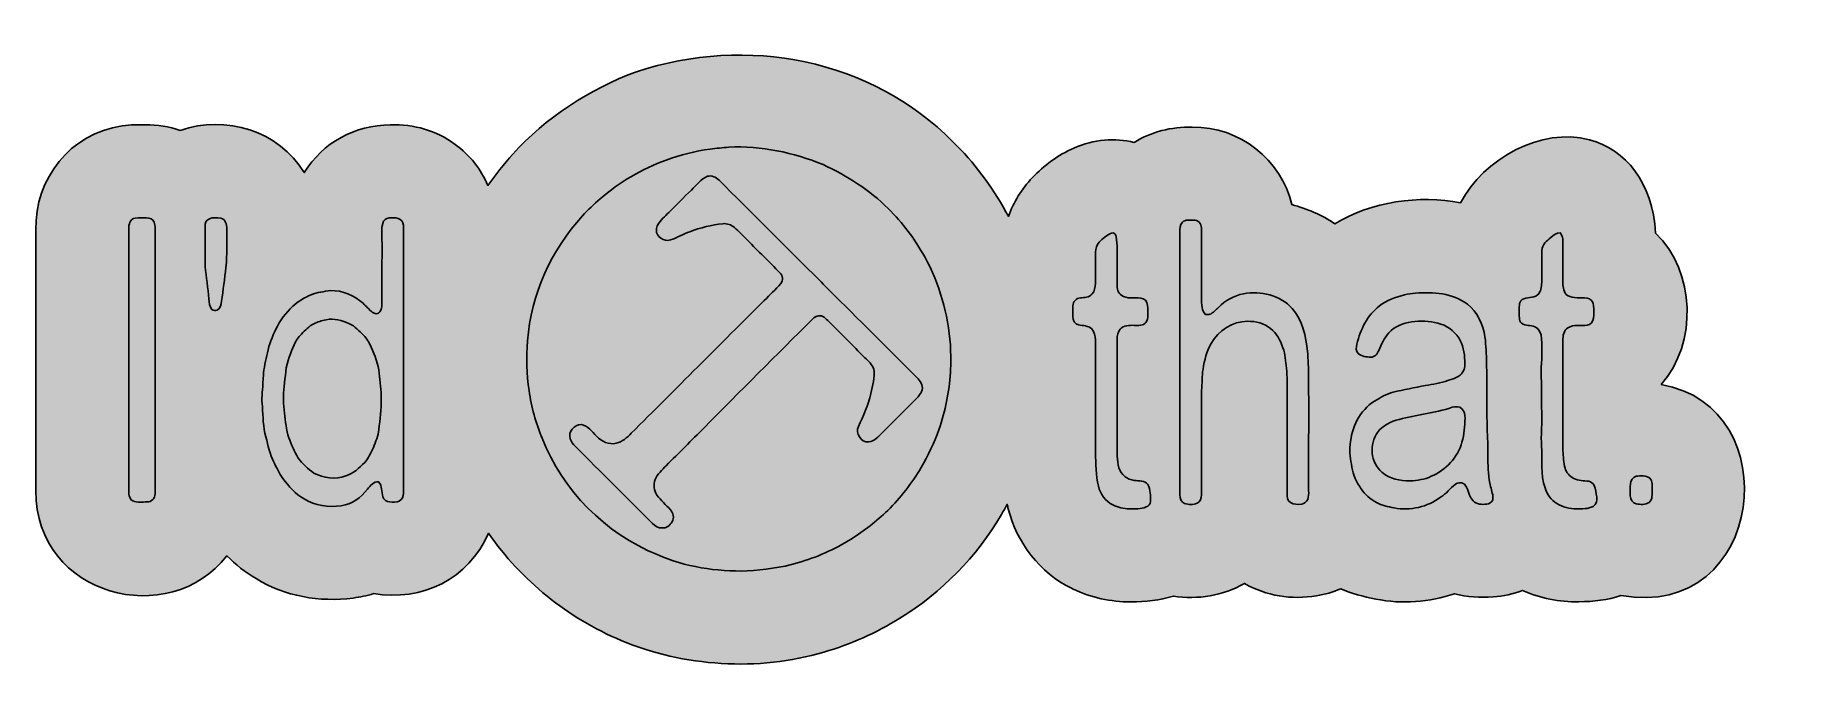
# Model space of a CAD drawing. Header units: centimetres. Extents: x -7.55 to -2.2, y -3.72 to -1.78.
import ezdxf

# ---------------------------------------------------------------- set-up
doc = ezdxf.new("R2010")
doc.units = ezdxf.units.CM
doc.header["$MEASUREMENT"] = 0
doc.layers.add('Layer 1', color=7, linetype='Continuous')

msp = doc.modelspace()

# ---------------------------------------------------------------- hatches: boundary and pattern name
at = {"layer": 'Layer 1', "true_color": 0x000000}
h = msp.add_hatch(color=18, dxfattribs=at)
edge = h.paths.add_edge_path()
edge.add_spline(control_points=[(-2.58975, -2.84579), (-2.20003, -2.91042), (-2.27227, -3.56729), (-2.71231, -3.48882), (-2.7532, -3.50291), (-2.79387, -3.50723), (-2.8409, -3.50786), (-2.89985, -3.50925), (-2.9588, -3.49717), (-3.01256, -3.47322), (-3.04068, -3.48413), (-3.07064, -3.49098), (-3.10161, -3.49322), (-3.1422, -3.49617), (-3.18196, -3.49296), (-3.21956, -3.48324), (-3.2962, -3.50943), (-3.3793, -3.51569), (-3.45974, -3.49959), (-3.49908, -3.49172), (-3.53262, -3.4833), (-3.56652, -3.46803), (-3.58992, -3.47828), (-3.61476, -3.48566), (-3.64054, -3.4898), (-3.71635, -3.50199), (-3.79341, -3.49026), (-3.86034, -3.45192), (-3.9254, -3.48978), (-4.00259, -3.50199), (-4.07698, -3.49041), (-4.11999, -3.50454), (-4.15932, -3.50753), (-4.20752, -3.5079), (-4.26789, -3.50869), (-4.3276, -3.49484), (-4.38217, -3.46926), (-4.38217, -3.46926), (-4.3876, -3.46664), (-4.3876, -3.46664), (-4.48446, -3.41868), (-4.55403, -3.32921), (-4.58029, -3.22481), (-4.58149, -3.22005), (-4.58258, -3.21536), (-4.58361, -3.2107), (-4.58919, -3.22101), (-4.59495, -3.23124), (-4.60086, -3.24138), (-4.67639, -3.37098), (-4.7831, -3.47933), (-4.91065, -3.55791), (-4.98297, -3.60247), (-5.06086, -3.638), (-5.14273, -3.66099), (-5.34146, -3.7216), (-5.57152, -3.70513), (-5.76078, -3.62566), (-5.92355, -3.55732), (-6.06495, -3.44276), (-6.1656, -3.29892), (-6.22505, -3.4392), (-6.36802, -3.50747), (-6.51578, -3.48302), (-6.53591, -3.48917), (-6.5567, -3.49366), (-6.57809, -3.49641), (-6.68051, -3.50952), (-6.78546, -3.49152), (-6.87377, -3.43715), (-6.90719, -3.41746), (-6.93639, -3.39408), (-6.96291, -3.36758), (-7.13682, -3.59396), (-7.54583, -3.49224), (-7.54559, -3.16906), (-7.54537, -2.90418), (-7.54565, -2.6393), (-7.54557, -2.37441), (-7.54768, -2.21858), (-7.44173, -2.08002), (-7.28212, -2.05745), (-7.25558, -2.0537), (-7.2317, -2.05363), (-7.21181, -2.05389), (-7.17497, -2.05337), (-7.13894, -2.05934), (-7.1052, -2.07103), (-6.96631, -2.02358), (-6.80529, -2.07103), (-6.72693, -2.19978), (-6.67076, -2.10772), (-6.57164, -2.05503), (-6.46457, -2.05385), (-6.39173, -2.05287), (-6.32593, -2.07007), (-6.26673, -2.11367), (-6.222, -2.14628), (-6.18811, -2.18981), (-6.16682, -2.23902), (-6.14366, -2.20565), (-6.11829, -2.17376), (-6.09084, -2.14366), (-5.99611, -2.03494), (-5.84905, -1.94144), (-5.71961, -1.89472), (-5.71961, -1.89472), (-5.71343, -1.89258), (-5.71343, -1.89258), (-5.37891, -1.78059), (-4.99861, -1.85309), (-4.74923, -2.10589), (-4.68481, -2.16824), (-4.63083, -2.24067), (-4.58727, -2.31895), (-4.58463, -2.32368), (-4.58204, -2.32844), (-4.57951, -2.33321), (-4.56426, -2.28966), (-4.53984, -2.2494), (-4.50727, -2.21557), (-4.47063, -2.17749), (-4.42908, -2.14641), (-4.38058, -2.1249), (-4.31899, -2.0976), (-4.25489, -2.09352), (-4.19604, -2.10757), (-4.14385, -2.07479), (-4.08372, -2.06019), (-4.01936, -2.06111), (-3.87378, -2.05856), (-3.7485, -2.16048), (-3.71603, -2.29714), (-3.66929, -2.30927), (-3.62462, -2.32883), (-3.58418, -2.35557), (-3.47317, -2.28754), (-3.32789, -2.26774), (-3.20098, -2.29142), (-3.13097, -2.15832), (-2.95571, -2.06006), (-2.80831, -2.09976), (-2.69865, -2.12929), (-2.61512, -2.22898), (-2.60642, -2.38403), (-2.48531, -2.50084), (-2.47767, -2.71982), (-2.58975, -2.84579)], knot_values=[0, 0, 0, 0, 0.0204082, 0.0204082, 0.0204082, 0.0408163, 0.0408163, 0.0408163, 0.0612245, 0.0612245, 0.0612245, 0.0816327, 0.0816327, 0.0816327, 0.1020408, 0.1020408, 0.1020408, 0.122449, 0.122449, 0.122449, 0.1428571, 0.1428571, 0.1428571, 0.1632653, 0.1632653, 0.1632653, 0.1836735, 0.1836735, 0.1836735, 0.2040816, 0.2040816, 0.2040816, 0.2244898, 0.2244898, 0.2244898, 0.244898, 0.244898, 0.244898, 0.2653061, 0.2653061, 0.2653061, 0.2857143, 0.2857143, 0.2857143, 0.3061224, 0.3061224, 0.3061224, 0.3265306, 0.3265306, 0.3265306, 0.3469388, 0.3469388, 0.3469388, 0.3673469, 0.3673469, 0.3673469, 0.3877551, 0.3877551, 0.3877551, 0.4081633, 0.4081633, 0.4081633, 0.4285714, 0.4285714, 0.4285714, 0.4489796, 0.4489796, 0.4489796, 0.4693878, 0.4693878, 0.4693878, 0.4897959, 0.4897959, 0.4897959, 0.5102041, 0.5102041, 0.5102041, 0.5306122, 0.5306122, 0.5306122, 0.5510204, 0.5510204, 0.5510204, 0.5714286, 0.5714286, 0.5714286, 0.5918367, 0.5918367, 0.5918367, 0.6122449, 0.6122449, 0.6122449, 0.6326531, 0.6326531, 0.6326531, 0.6530612, 0.6530612, 0.6530612, 0.6734694, 0.6734694, 0.6734694, 0.6938776, 0.6938776, 0.6938776, 0.7142857, 0.7142857, 0.7142857, 0.7346939, 0.7346939, 0.7346939, 0.755102, 0.755102, 0.755102, 0.7755102, 0.7755102, 0.7755102, 0.7959184, 0.7959184, 0.7959184, 0.8163265, 0.8163265, 0.8163265, 0.8367347, 0.8367347, 0.8367347, 0.8571429, 0.8571429, 0.8571429, 0.877551, 0.877551, 0.877551, 0.8979592, 0.8979592, 0.8979592, 0.9183673, 0.9183673, 0.9183673, 0.9387755, 0.9387755, 0.9387755, 0.9591837, 0.9591837, 0.9591837, 0.9795918, 0.9795918, 0.9795918, 1, 1, 1, 1], degree=3, periodic=1)
at = {"layer": 'Layer 1', "true_color": 0xffffff}
h = msp.add_hatch(color=7, dxfattribs=at)
edge = h.paths.add_edge_path()
edge.add_spline(control_points=[(-5.43221, -2.1221), (-5.33393, -2.11768), (-5.2356, -2.13812), (-5.14491, -2.17553), (-5.07236, -2.20943), (-5.003, -2.25235), (-4.94645, -2.30959), (-4.90203, -2.35258), (-4.86514, -2.40299), (-4.83499, -2.45685), (-4.78946, -2.53893), (-4.76427, -2.63142), (-4.75655, -2.72467), (-4.75568, -2.75268), (-4.7554, -2.78072), (-4.75622, -2.80875), (-4.76048, -2.8681), (-4.7725, -2.92689), (-4.79157, -2.98327), (-4.80574, -3.02339), (-4.82461, -3.06174), (-4.84581, -3.09858), (-4.87402, -3.14656), (-4.90912, -3.19019), (-4.94792, -3.23), (-4.98266, -3.26172), (-5.01911, -3.29202), (-5.05938, -3.31652), (-5.11002, -3.34804), (-5.16495, -3.3731), (-5.22254, -3.38888), (-5.2725, -3.40457), (-5.32491, -3.41018), (-5.37689, -3.41397), (-5.47025, -3.41625), (-5.56497, -3.40145), (-5.65101, -3.36424), (-5.80896, -3.299), (-5.93932, -3.16858), (-6.00187, -3.00925), (-6.02056, -2.96275), (-6.03516, -2.91422), (-6.0412, -2.86434), (-6.04935, -2.81424), (-6.05017, -2.76312), (-6.04621, -2.71256), (-6.03488, -2.57177), (-5.97457, -2.43562), (-5.87875, -2.33191), (-5.8626, -2.31261), (-5.84307, -2.29666), (-5.82476, -2.27955), (-5.76541, -2.2286), (-5.697, -2.18797), (-5.62341, -2.16144), (-5.57975, -2.14683), (-5.53526, -2.13414), (-5.48957, -2.12784), (-5.47048, -2.12563), (-5.45133, -2.12418), (-5.43221, -2.1221)], knot_values=[0, 0, 0, 0, 0.05, 0.05, 0.05, 0.1, 0.1, 0.1, 0.15, 0.15, 0.15, 0.2, 0.2, 0.2, 0.25, 0.25, 0.25, 0.3, 0.3, 0.3, 0.35, 0.35, 0.35, 0.4, 0.4, 0.4, 0.45, 0.45, 0.45, 0.5, 0.5, 0.5, 0.55, 0.55, 0.55, 0.6, 0.6, 0.6, 0.65, 0.65, 0.65, 0.7, 0.7, 0.7, 0.75, 0.75, 0.75, 0.8, 0.8, 0.8, 0.85, 0.85, 0.85, 0.9, 0.9, 0.9, 0.95, 0.95, 0.95, 1, 1, 1, 1], degree=3, periodic=1)
h = msp.add_hatch(color=7, dxfattribs=at)
edge = h.paths.add_edge_path()
edge.add_spline(control_points=[(-5.49767, -2.21103), (-5.51794, -2.21964), (-5.53109, -2.23835), (-5.54658, -2.25316), (-5.57002, -2.27533), (-5.59235, -2.29867), (-5.61538, -2.32124), (-5.62731, -2.33315), (-5.64029, -2.34441), (-5.64923, -2.35885), (-5.65231, -2.3634), (-5.65314, -2.36894), (-5.65312, -2.37432), (-5.65457, -2.39553), (-5.62968, -2.41086), (-5.6105, -2.40497), (-5.58991, -2.39834), (-5.57152, -2.38628), (-5.55077, -2.37996), (-5.51868, -2.36739), (-5.48485, -2.35924), (-5.45056, -2.35563), (-5.43774, -2.35418), (-5.42499, -2.35873), (-5.41524, -2.36701), (-5.40138, -2.3793), (-5.38865, -2.39286), (-5.37535, -2.40578), (-5.34299, -2.43948), (-5.30876, -2.47128), (-5.27656, -2.50515), (-5.2677, -2.51369), (-5.26562, -2.52857), (-5.27425, -2.53804), (-5.28979, -2.55625), (-5.30744, -2.57255), (-5.32436, -2.58944), (-5.45968, -2.72416), (-5.59446, -2.85939), (-5.72981, -2.99408), (-5.74261, -3.00727), (-5.75706, -3.02047), (-5.77547, -3.02484), (-5.79769, -3.02979), (-5.8205, -3.01925), (-5.83543, -3.00297), (-5.8498, -2.98967), (-5.86181, -2.97039), (-5.88276, -2.9675), (-5.90402, -2.96778), (-5.92276, -2.9899), (-5.91634, -3.01115), (-5.90938, -3.02801), (-5.89439, -3.03939), (-5.8822, -3.05232), (-5.8098, -3.12472), (-5.73735, -3.19709), (-5.66487, -3.26939), (-5.65688, -3.27658), (-5.64738, -3.28379), (-5.63595, -3.28275), (-5.62267, -3.2843), (-5.6118, -3.2745), (-5.60522, -3.26403), (-5.59816, -3.25243), (-5.60159, -3.23712), (-5.61048, -3.22751), (-5.62401, -3.21238), (-5.64011, -3.19943), (-5.65147, -3.18241), (-5.66023, -3.16858), (-5.66322, -3.15064), (-5.65682, -3.13526), (-5.64997, -3.11827), (-5.63587, -3.10577), (-5.62323, -3.09302), (-5.58485, -3.0544), (-5.54605, -3.01615), (-5.50776, -2.97743), (-5.39815, -2.86612), (-5.28718, -2.75613), (-5.17663, -2.64577), (-5.16912, -2.63708), (-5.15682, -2.63368), (-5.14608, -2.63805), (-5.14009, -2.64132), (-5.13524, -2.6462), (-5.13039, -2.65095), (-5.09275, -2.68863), (-5.05514, -2.72637), (-5.01723, -2.7638), (-5.00725, -2.77457), (-4.99495, -2.78427), (-4.99016, -2.79869), (-4.98604, -2.82397), (-4.99379, -2.849), (-4.99927, -2.87343), (-5.00745, -2.9083), (-5.02253, -2.94086), (-5.03714, -2.97331), (-5.04775, -2.99421), (-5.02959, -3.02222), (-5.00621, -3.02067), (-4.9884, -3.01889), (-4.97631, -3.0043), (-4.96446, -2.99249), (-4.93782, -2.9658), (-4.91097, -2.93931), (-4.88439, -2.91256), (-4.86958, -2.89672), (-4.85069, -2.88308), (-4.84287, -2.86208), (-4.83971, -2.8473), (-4.84919, -2.83405), (-4.85906, -2.82417), (-4.94831, -2.73564), (-5.03668, -2.6462), (-5.12648, -2.55821), (-5.14263, -2.54218), (-5.15746, -2.52479), (-5.1746, -2.50975), (-5.27039, -2.41424), (-5.36598, -2.3185), (-5.46194, -2.22314), (-5.47096, -2.2135), (-5.48445, -2.2075), (-5.49767, -2.21103)], knot_values=[0, 0, 0, 0, 0.0238095, 0.0238095, 0.0238095, 0.047619, 0.047619, 0.047619, 0.0714286, 0.0714286, 0.0714286, 0.0952381, 0.0952381, 0.0952381, 0.1190476, 0.1190476, 0.1190476, 0.1428571, 0.1428571, 0.1428571, 0.1666667, 0.1666667, 0.1666667, 0.1904762, 0.1904762, 0.1904762, 0.2142857, 0.2142857, 0.2142857, 0.2380952, 0.2380952, 0.2380952, 0.2619048, 0.2619048, 0.2619048, 0.2857143, 0.2857143, 0.2857143, 0.3095238, 0.3095238, 0.3095238, 0.3333333, 0.3333333, 0.3333333, 0.3571429, 0.3571429, 0.3571429, 0.3809524, 0.3809524, 0.3809524, 0.4047619, 0.4047619, 0.4047619, 0.4285714, 0.4285714, 0.4285714, 0.452381, 0.452381, 0.452381, 0.4761905, 0.4761905, 0.4761905, 0.5, 0.5, 0.5, 0.5238095, 0.5238095, 0.5238095, 0.547619, 0.547619, 0.547619, 0.5714286, 0.5714286, 0.5714286, 0.5952381, 0.5952381, 0.5952381, 0.6190476, 0.6190476, 0.6190476, 0.6428571, 0.6428571, 0.6428571, 0.6666667, 0.6666667, 0.6666667, 0.6904762, 0.6904762, 0.6904762, 0.7142857, 0.7142857, 0.7142857, 0.7380952, 0.7380952, 0.7380952, 0.7619048, 0.7619048, 0.7619048, 0.7857143, 0.7857143, 0.7857143, 0.8095238, 0.8095238, 0.8095238, 0.8333333, 0.8333333, 0.8333333, 0.8571429, 0.8571429, 0.8571429, 0.8809524, 0.8809524, 0.8809524, 0.9047619, 0.9047619, 0.9047619, 0.9285714, 0.9285714, 0.9285714, 0.952381, 0.952381, 0.952381, 0.9761905, 0.9761905, 0.9761905, 1, 1, 1, 1], degree=3, periodic=1)
h = msp.add_hatch(color=7, dxfattribs=at)
edge = h.paths.add_edge_path()
edge.add_spline(control_points=[(-7.24244, -2.33818), (-7.23096, -2.33669), (-7.21933, -2.3373), (-7.2078, -2.3374), (-7.19855, -2.33727), (-7.18857, -2.34161), (-7.18453, -2.35037), (-7.18248, -2.35644), (-7.18121, -2.36281), (-7.18133, -2.36927), (-7.18139, -2.63764), (-7.18128, -2.90601), (-7.18139, -3.17439), (-7.18093, -3.18686), (-7.18768, -3.20121), (-7.20122, -3.20311), (-7.21554, -3.204), (-7.2302, -3.20479), (-7.24442, -3.20263), (-7.25887, -3.19895), (-7.26227, -3.18213), (-7.26207, -3.16928), (-7.26207, -2.90342), (-7.26212, -2.63757), (-7.26204, -2.37171), (-7.2625, -2.35825), (-7.25811, -2.34052), (-7.24244, -2.33818)], knot_values=[0, 0, 0, 0, 0.1111111, 0.1111111, 0.1111111, 0.2222222, 0.2222222, 0.2222222, 0.3333333, 0.3333333, 0.3333333, 0.4444444, 0.4444444, 0.4444444, 0.5555556, 0.5555556, 0.5555556, 0.6666667, 0.6666667, 0.6666667, 0.7777778, 0.7777778, 0.7777778, 0.8888889, 0.8888889, 0.8888889, 1, 1, 1, 1], degree=3, periodic=1)
h = msp.add_hatch(color=7, dxfattribs=at)
edge = h.paths.add_edge_path()
edge.add_spline(control_points=[(-7.01627, -2.34039), (-7.00553, -2.33582), (-6.99311, -2.33694), (-6.98178, -2.33844), (-6.96659, -2.34141), (-6.96299, -2.35868), (-6.96327, -2.37178), (-6.9638, -2.41071), (-6.96157, -2.4498), (-6.96556, -2.48857), (-6.9699, -2.52309), (-6.97424, -2.5576), (-6.97876, -2.59208), (-6.98038, -2.60206), (-6.98293, -2.61344), (-6.99197, -2.61941), (-6.9974, -2.61979), (-7.00431, -2.62141), (-7.00832, -2.61669), (-7.01637, -2.60808), (-7.01617, -2.59571), (-7.01784, -2.58477), (-7.02066, -2.5516), (-7.02609, -2.51872), (-7.02889, -2.48555), (-7.02975, -2.4453), (-7.02967, -2.405), (-7.02932, -2.36472), (-7.0294, -2.35525), (-7.02638, -2.34362), (-7.01627, -2.34039)], knot_values=[0, 0, 0, 0, 0.1, 0.1, 0.1, 0.2, 0.2, 0.2, 0.3, 0.3, 0.3, 0.4, 0.4, 0.4, 0.5, 0.5, 0.5, 0.6, 0.6, 0.6, 0.7, 0.7, 0.7, 0.8, 0.8, 0.8, 0.9, 0.9, 0.9, 1, 1, 1, 1], degree=3, periodic=1)
h = msp.add_hatch(color=7, dxfattribs=at)
edge = h.paths.add_edge_path()
edge.add_spline(control_points=[(-6.48511, -2.34786), (-6.48036, -2.33966), (-6.47012, -2.33747), (-6.46134, -2.33735), (-6.45217, -2.33727), (-6.44196, -2.33653), (-6.43424, -2.34245), (-6.42647, -2.34776), (-6.42408, -2.35771), (-6.42434, -2.3666), (-6.42436, -2.50886), (-6.42424, -2.6511), (-6.42439, -2.79336), (-6.42449, -2.9212), (-6.42378, -3.04901), (-6.42444, -3.17685), (-6.42408, -3.18627), (-6.42875, -3.19605), (-6.43711, -3.20075), (-6.44607, -3.20529), (-6.45654, -3.20359), (-6.46621, -3.20359), (-6.47561, -3.20341), (-6.4847, -3.19729), (-6.48726, -3.18805), (-6.49163, -3.17271), (-6.48823, -3.15473), (-6.50039, -3.14231), (-6.51593, -3.14039), (-6.52541, -3.15463), (-6.53429, -3.16487), (-6.55431, -3.18988), (-6.58156, -3.21086), (-6.61409, -3.21517), (-6.65261, -3.21995), (-6.69411, -3.21578), (-6.72737, -3.1943), (-6.75394, -3.17931), (-6.77433, -3.15598), (-6.79246, -3.13198), (-6.80341, -3.11659), (-6.81082, -3.09914), (-6.81948, -3.08246), (-6.83205, -3.05833), (-6.83723, -3.03137), (-6.84386, -3.00521), (-6.85237, -2.97527), (-6.8527, -2.94393), (-6.85466, -2.91313), (-6.85849, -2.89012), (-6.85339, -2.86708), (-6.85356, -2.84402), (-6.85367, -2.83559), (-6.85181, -2.82734), (-6.85145, -2.81896), (-6.85097, -2.79504), (-6.84376, -2.77203), (-6.83909, -2.74875), (-6.83375, -2.72386), (-6.825, -2.69991), (-6.81323, -2.67738), (-6.80186, -2.65021), (-6.78299, -2.62715), (-6.76204, -2.60681), (-6.74581, -2.59165), (-6.72603, -2.58104), (-6.70602, -2.57179), (-6.687, -2.56456), (-6.66658, -2.56234), (-6.64662, -2.55917), (-6.61025, -2.55859), (-6.5747, -2.57392), (-6.54778, -2.59797), (-6.53805, -2.60679), (-6.52975, -2.61712), (-6.51949, -2.62535), (-6.51309, -2.63055), (-6.50105, -2.63239), (-6.49613, -2.62439), (-6.48896, -2.61446), (-6.49031, -2.60173), (-6.49006, -2.5902), (-6.49021, -2.51907), (-6.48955, -2.44797), (-6.49003, -2.37686), (-6.49016, -2.36703), (-6.48942, -2.35682), (-6.48511, -2.34786)], knot_values=[0, 0, 0, 0, 0.0344828, 0.0344828, 0.0344828, 0.0689655, 0.0689655, 0.0689655, 0.1034483, 0.1034483, 0.1034483, 0.137931, 0.137931, 0.137931, 0.1724138, 0.1724138, 0.1724138, 0.2068966, 0.2068966, 0.2068966, 0.2413793, 0.2413793, 0.2413793, 0.2758621, 0.2758621, 0.2758621, 0.3103448, 0.3103448, 0.3103448, 0.3448276, 0.3448276, 0.3448276, 0.3793103, 0.3793103, 0.3793103, 0.4137931, 0.4137931, 0.4137931, 0.4482759, 0.4482759, 0.4482759, 0.4827586, 0.4827586, 0.4827586, 0.5172414, 0.5172414, 0.5172414, 0.5517241, 0.5517241, 0.5517241, 0.5862069, 0.5862069, 0.5862069, 0.6206897, 0.6206897, 0.6206897, 0.6551724, 0.6551724, 0.6551724, 0.6896552, 0.6896552, 0.6896552, 0.7241379, 0.7241379, 0.7241379, 0.7586207, 0.7586207, 0.7586207, 0.7931034, 0.7931034, 0.7931034, 0.8275862, 0.8275862, 0.8275862, 0.862069, 0.862069, 0.862069, 0.8965517, 0.8965517, 0.8965517, 0.9310345, 0.9310345, 0.9310345, 0.9655172, 0.9655172, 0.9655172, 1, 1, 1, 1], degree=3, periodic=1)
h = msp.add_hatch(color=7, dxfattribs=at)
edge = h.paths.add_edge_path()
edge.add_spline(control_points=[(-4.04914, -2.35113), (-4.04059, -2.34197), (-4.02684, -2.34512), (-4.01566, -2.34466), (-4.00289, -2.34375), (-3.99111, -2.35467), (-3.99139, -2.36757), (-3.99087, -2.42907), (-3.99139, -2.49058), (-3.99125, -2.55211), (-3.99105, -2.57159), (-3.99215, -2.59119), (-3.98924, -2.61054), (-3.98921, -2.61885), (-3.98409, -2.62578), (-3.97927, -2.63208), (-3.97477, -2.63211), (-3.97024, -2.63236), (-3.96574, -2.6317), (-3.95514, -2.62738), (-3.94773, -2.61822), (-3.93963, -2.61049), (-3.91917, -2.58921), (-3.89168, -2.57545), (-3.86312, -2.5688), (-3.8106, -2.55945), (-3.75105, -2.57337), (-3.71476, -2.6143), (-3.68267, -2.64978), (-3.67239, -2.69877), (-3.66823, -2.74503), (-3.66526, -2.76266), (-3.66706, -2.78064), (-3.66463, -2.79834), (-3.66404, -2.92196), (-3.6646, -3.04558), (-3.66442, -3.16921), (-3.66422, -3.17812), (-3.66432, -3.18719), (-3.6673, -3.19572), (-3.6709, -3.20276), (-3.67755, -3.20865), (-3.68551, -3.20986), (-3.69697, -3.21177), (-3.70961, -3.21167), (-3.71982, -3.20565), (-3.72927, -3.19953), (-3.73021, -3.18714), (-3.73007, -3.17695), (-3.73017, -3.07619), (-3.73, -2.97539), (-3.73007, -2.87463), (-3.73055, -2.84837), (-3.72882, -2.82196), (-3.73225, -2.79585), (-3.73405, -2.77482), (-3.73602, -2.75359), (-3.74284, -2.73348), (-3.75018, -2.71131), (-3.76157, -2.68945), (-3.78055, -2.67505), (-3.79979, -2.65849), (-3.82593, -2.653), (-3.85065, -2.6527), (-3.89656, -2.653), (-3.93901, -2.6815), (-3.96165, -2.72055), (-3.97585, -2.74428), (-3.9819, -2.77162), (-3.98647, -2.79859), (-3.99011, -2.82033), (-3.98859, -2.84248), (-3.99115, -2.86434), (-3.99136, -2.97024), (-3.99101, -3.07616), (-3.99136, -3.18206), (-3.99073, -3.19222), (-3.99499, -3.20301), (-4.00451, -3.20771), (-4.01663, -3.21256), (-4.03034, -3.21169), (-4.04263, -3.20819), (-4.05312, -3.20451), (-4.05735, -3.19219), (-4.05748, -3.18201), (-4.05769, -2.91533), (-4.05755, -2.64864), (-4.05755, -2.38196), (-4.05773, -2.37133), (-4.05745, -2.35898), (-4.04914, -2.35113)], knot_values=[0, 0, 0, 0, 0.0333333, 0.0333333, 0.0333333, 0.0666667, 0.0666667, 0.0666667, 0.1, 0.1, 0.1, 0.1333333, 0.1333333, 0.1333333, 0.1666667, 0.1666667, 0.1666667, 0.2, 0.2, 0.2, 0.2333333, 0.2333333, 0.2333333, 0.2666667, 0.2666667, 0.2666667, 0.3, 0.3, 0.3, 0.3333333, 0.3333333, 0.3333333, 0.3666667, 0.3666667, 0.3666667, 0.4, 0.4, 0.4, 0.4333333, 0.4333333, 0.4333333, 0.4666667, 0.4666667, 0.4666667, 0.5, 0.5, 0.5, 0.5333333, 0.5333333, 0.5333333, 0.5666667, 0.5666667, 0.5666667, 0.6, 0.6, 0.6, 0.6333333, 0.6333333, 0.6333333, 0.6666667, 0.6666667, 0.6666667, 0.7, 0.7, 0.7, 0.7333333, 0.7333333, 0.7333333, 0.7666667, 0.7666667, 0.7666667, 0.8, 0.8, 0.8, 0.8333333, 0.8333333, 0.8333333, 0.8666667, 0.8666667, 0.8666667, 0.9, 0.9, 0.9, 0.9333333, 0.9333333, 0.9333333, 0.9666667, 0.9666667, 0.9666667, 1, 1, 1, 1], degree=3, periodic=1)
h = msp.add_hatch(color=7, dxfattribs=at)
edge = h.paths.add_edge_path()
edge.add_spline(control_points=[(-4.26566, -2.3841), (-4.25792, -2.38059), (-4.2522, -2.38862), (-4.25108, -2.3954), (-4.24702, -2.41947), (-4.24931, -2.444), (-4.24862, -2.46831), (-4.2485, -2.4937), (-4.24888, -2.51912), (-4.24855, -2.54452), (-4.2488, -2.55785), (-4.24202, -2.57202), (-4.22907, -2.57707), (-4.21022, -2.58601), (-4.18849, -2.57713), (-4.16926, -2.58411), (-4.15758, -2.58827), (-4.15502, -2.60209), (-4.15451, -2.61298), (-4.15481, -2.62743), (-4.15202, -2.64353), (-4.16055, -2.65625), (-4.16886, -2.66723), (-4.18402, -2.66514), (-4.19608, -2.66535), (-4.21099, -2.66481), (-4.22775, -2.66573), (-4.2392, -2.67649), (-4.24621, -2.68498), (-4.24895, -2.69623), (-4.24857, -2.70707), (-4.24875, -2.8137), (-4.2485, -2.92036), (-4.24872, -3.027), (-4.24857, -3.05135), (-4.24923, -3.07606), (-4.24273, -3.09975), (-4.23626, -3.11994), (-4.21752, -3.13604), (-4.19611, -3.13774), (-4.18216, -3.14056), (-4.16406, -3.13685), (-4.15484, -3.15049), (-4.14689, -3.16634), (-4.14592, -3.1849), (-4.14626, -3.20238), (-4.146, -3.2103), (-4.15296, -3.21591), (-4.15961, -3.21875), (-4.17581, -3.22586), (-4.194, -3.22426), (-4.21124, -3.22439), (-4.22876, -3.22472), (-4.24603, -3.21995), (-4.2618, -3.21256), (-4.28405, -3.20153), (-4.29951, -3.17954), (-4.30531, -3.15567), (-4.31394, -3.1222), (-4.313, -3.08734), (-4.31439, -3.05303), (-4.31518, -2.93855), (-4.31445, -2.82404), (-4.31473, -2.70953), (-4.31574, -2.6979), (-4.31661, -2.68503), (-4.32539, -2.67629), (-4.33596, -2.66555), (-4.35231, -2.66669), (-4.36597, -2.66392), (-4.37755, -2.66177), (-4.38319, -2.64919), (-4.38309, -2.63848), (-4.38319, -2.62743), (-4.38332, -2.61641), (-4.38299, -2.60536), (-4.38329, -2.59327), (-4.37258, -2.58231), (-4.36059, -2.58164), (-4.34835, -2.58071), (-4.33398, -2.5803), (-4.32524, -2.57027), (-4.31579, -2.56194), (-4.31599, -2.54843), (-4.31475, -2.5369), (-4.31462, -2.50521), (-4.31513, -2.47351), (-4.31439, -2.44182), (-4.31442, -2.431), (-4.31064, -2.41998), (-4.30297, -2.41216), (-4.29225, -2.40086), (-4.28006, -2.39039), (-4.26566, -2.3841)], knot_values=[0, 0, 0, 0, 0.0322581, 0.0322581, 0.0322581, 0.0645161, 0.0645161, 0.0645161, 0.0967742, 0.0967742, 0.0967742, 0.1290323, 0.1290323, 0.1290323, 0.1612903, 0.1612903, 0.1612903, 0.1935484, 0.1935484, 0.1935484, 0.2258065, 0.2258065, 0.2258065, 0.2580645, 0.2580645, 0.2580645, 0.2903226, 0.2903226, 0.2903226, 0.3225806, 0.3225806, 0.3225806, 0.3548387, 0.3548387, 0.3548387, 0.3870968, 0.3870968, 0.3870968, 0.4193548, 0.4193548, 0.4193548, 0.4516129, 0.4516129, 0.4516129, 0.483871, 0.483871, 0.483871, 0.516129, 0.516129, 0.516129, 0.5483871, 0.5483871, 0.5483871, 0.5806452, 0.5806452, 0.5806452, 0.6129032, 0.6129032, 0.6129032, 0.6451613, 0.6451613, 0.6451613, 0.6774194, 0.6774194, 0.6774194, 0.7096774, 0.7096774, 0.7096774, 0.7419355, 0.7419355, 0.7419355, 0.7741935, 0.7741935, 0.7741935, 0.8064516, 0.8064516, 0.8064516, 0.8387097, 0.8387097, 0.8387097, 0.8709677, 0.8709677, 0.8709677, 0.9032258, 0.9032258, 0.9032258, 0.9354839, 0.9354839, 0.9354839, 0.9677419, 0.9677419, 0.9677419, 1, 1, 1, 1], degree=3, periodic=1)
h = msp.add_hatch(color=7, dxfattribs=at)
edge = h.paths.add_edge_path()
edge.add_spline(control_points=[(-2.92594, -2.39733), (-2.91739, -2.39116), (-2.90881, -2.38293), (-2.89752, -2.38326), (-2.89364, -2.38887), (-2.88925, -2.39484), (-2.88949, -2.40203), (-2.88852, -2.44697), (-2.88942, -2.49193), (-2.88914, -2.53685), (-2.88897, -2.55016), (-2.88679, -2.566), (-2.87509, -2.57428), (-2.85712, -2.58528), (-2.83537, -2.57941), (-2.81561, -2.582), (-2.80432, -2.58365), (-2.79556, -2.59427), (-2.79542, -2.60557), (-2.7949, -2.61814), (-2.7949, -2.63078), (-2.79552, -2.64335), (-2.79632, -2.65389), (-2.80467, -2.66344), (-2.81533, -2.66476), (-2.83496, -2.66677), (-2.85642, -2.66212), (-2.87429, -2.67261), (-2.88675, -2.68132), (-2.88942, -2.69795), (-2.88931, -2.7121), (-2.8889, -2.82384), (-2.88928, -2.9356), (-2.88897, -3.04734), (-2.88713, -3.06517), (-2.88835, -3.08355), (-2.88274, -3.10082), (-2.87862, -3.11428), (-2.86844, -3.12538), (-2.85615, -3.13198), (-2.84192, -3.13879), (-2.82582, -3.13873), (-2.81041, -3.14043), (-2.80349, -3.14234), (-2.7967, -3.14678), (-2.79338, -3.15339), (-2.78871, -3.16441), (-2.78822, -3.17655), (-2.78611, -3.18821), (-2.78427, -3.19879), (-2.7868, -3.21149), (-2.79691, -3.21708), (-2.81225, -3.22576), (-2.83063, -3.22409), (-2.84756, -3.22442), (-2.86865, -3.22498), (-2.88973, -3.21929), (-2.90794, -3.20875), (-2.9248, -3.1974), (-2.93772, -3.1803), (-2.9435, -3.16075), (-2.9579, -3.11933), (-2.95184, -3.07499), (-2.95395, -3.03208), (-2.95575, -3.01437), (-2.95472, -2.9965), (-2.95472, -2.97874), (-2.95143, -2.94576), (-2.95555, -2.91272), (-2.95489, -2.87971), (-2.95475, -2.85091), (-2.95517, -2.82214), (-2.95496, -2.79334), (-2.9533, -2.76045), (-2.95212, -2.72726), (-2.95593, -2.69448), (-2.95863, -2.68432), (-2.96393, -2.67307), (-2.97483, -2.66984), (-2.98761, -2.66372), (-3.00343, -2.66781), (-3.01503, -2.65897), (-3.02469, -2.64973), (-3.02164, -2.63518), (-3.02223, -2.62321), (-3.0216, -2.6109), (-3.02472, -2.59553), (-3.01378, -2.58672), (-2.99948, -2.57781), (-2.98006, -2.58401), (-2.9668, -2.57253), (-2.95544, -2.56339), (-2.95492, -2.54779), (-2.95375, -2.53446), (-2.95316, -2.50188), (-2.95423, -2.46925), (-2.95316, -2.43669), (-2.95267, -2.41932), (-2.93851, -2.40728), (-2.92594, -2.39733)], knot_values=[0, 0, 0, 0, 0.030303, 0.030303, 0.030303, 0.0606061, 0.0606061, 0.0606061, 0.0909091, 0.0909091, 0.0909091, 0.1212121, 0.1212121, 0.1212121, 0.1515152, 0.1515152, 0.1515152, 0.1818182, 0.1818182, 0.1818182, 0.2121212, 0.2121212, 0.2121212, 0.2424242, 0.2424242, 0.2424242, 0.2727273, 0.2727273, 0.2727273, 0.3030303, 0.3030303, 0.3030303, 0.3333333, 0.3333333, 0.3333333, 0.3636364, 0.3636364, 0.3636364, 0.3939394, 0.3939394, 0.3939394, 0.4242424, 0.4242424, 0.4242424, 0.4545455, 0.4545455, 0.4545455, 0.4848485, 0.4848485, 0.4848485, 0.5151515, 0.5151515, 0.5151515, 0.5454545, 0.5454545, 0.5454545, 0.5757576, 0.5757576, 0.5757576, 0.6060606, 0.6060606, 0.6060606, 0.6363636, 0.6363636, 0.6363636, 0.6666667, 0.6666667, 0.6666667, 0.6969697, 0.6969697, 0.6969697, 0.7272727, 0.7272727, 0.7272727, 0.7575758, 0.7575758, 0.7575758, 0.7878788, 0.7878788, 0.7878788, 0.8181818, 0.8181818, 0.8181818, 0.8484848, 0.8484848, 0.8484848, 0.8787879, 0.8787879, 0.8787879, 0.9090909, 0.9090909, 0.9090909, 0.9393939, 0.9393939, 0.9393939, 0.969697, 0.969697, 0.969697, 1, 1, 1, 1], degree=3, periodic=1)
h = msp.add_hatch(color=7, dxfattribs=at)
edge = h.paths.add_edge_path()
edge.add_spline(control_points=[(-3.33884, -2.56743), (-3.28487, -2.56245), (-3.22525, -2.56689), (-3.18055, -2.60077), (-3.14918, -2.62436), (-3.13333, -2.66248), (-3.12682, -2.70016), (-3.1236, -2.72688), (-3.12235, -2.75382), (-3.12249, -2.78077), (-3.12003, -2.81114), (-3.12145, -2.84164), (-3.12111, -2.87209), (-3.12138, -2.91104), (-3.1209, -2.95), (-3.12, -2.98895), (-3.11536, -3.04482), (-3.12263, -3.10186), (-3.10947, -3.15687), (-3.10695, -3.17027), (-3.10068, -3.18328), (-3.10286, -3.19727), (-3.10612, -3.20504), (-3.11384, -3.20984), (-3.12208, -3.21043), (-3.13613, -3.21146), (-3.15272, -3.21139), (-3.16296, -3.20016), (-3.17609, -3.18729), (-3.17633, -3.16725), (-3.18685, -3.15283), (-3.19357, -3.14295), (-3.20863, -3.14247), (-3.21729, -3.14996), (-3.2329, -3.16215), (-3.24495, -3.1785), (-3.26191, -3.18917), (-3.30221, -3.21891), (-3.35491, -3.23122), (-3.4041, -3.22157), (-3.42238, -3.21771), (-3.44163, -3.21528), (-3.45784, -3.20535), (-3.47584, -3.19448), (-3.49315, -3.1814), (-3.50468, -3.16354), (-3.51763, -3.14328), (-3.5295, -3.12144), (-3.53272, -3.09726), (-3.53636, -3.07474), (-3.5411, -3.05176), (-3.53761, -3.02893), (-3.53397, -2.97707), (-3.5089, -2.92384), (-3.46327, -2.89641), (-3.44534, -2.88534), (-3.42706, -2.87394), (-3.40632, -2.86901), (-3.37388, -2.8615), (-3.3412, -2.8551), (-3.30851, -2.84857), (-3.28532, -2.84497), (-3.26209, -2.84095), (-3.23979, -2.83328), (-3.22324, -2.8279), (-3.20361, -2.82333), (-3.19392, -2.80738), (-3.18703, -2.79732), (-3.18848, -2.78463), (-3.18862, -2.77312), (-3.18858, -2.74877), (-3.19402, -2.72398), (-3.20666, -2.70301), (-3.22148, -2.68102), (-3.24471, -2.66479), (-3.2704, -2.65836), (-3.2966, -2.65227), (-3.32392, -2.65039), (-3.35051, -2.65468), (-3.37661, -2.65753), (-3.40199, -2.66911), (-3.42003, -2.68833), (-3.43381, -2.70374), (-3.44295, -2.72254), (-3.45029, -2.74168), (-3.45424, -2.75182), (-3.46282, -2.76286), (-3.4748, -2.76202), (-3.48837, -2.76246), (-3.50295, -2.75984), (-3.51358, -2.75095), (-3.52164, -2.74359), (-3.51995, -2.73173), (-3.51746, -2.72226), (-3.50589, -2.67845), (-3.48595, -2.63424), (-3.44887, -2.60628), (-3.42668, -2.5887), (-3.39943, -2.57946), (-3.37239, -2.5723), (-3.36145, -2.56923), (-3.35013, -2.56857), (-3.33884, -2.56743)], knot_values=[0, 0, 0, 0, 0.0294118, 0.0294118, 0.0294118, 0.0588235, 0.0588235, 0.0588235, 0.0882353, 0.0882353, 0.0882353, 0.1176471, 0.1176471, 0.1176471, 0.1470588, 0.1470588, 0.1470588, 0.1764706, 0.1764706, 0.1764706, 0.2058824, 0.2058824, 0.2058824, 0.2352941, 0.2352941, 0.2352941, 0.2647059, 0.2647059, 0.2647059, 0.2941176, 0.2941176, 0.2941176, 0.3235294, 0.3235294, 0.3235294, 0.3529412, 0.3529412, 0.3529412, 0.3823529, 0.3823529, 0.3823529, 0.4117647, 0.4117647, 0.4117647, 0.4411765, 0.4411765, 0.4411765, 0.4705882, 0.4705882, 0.4705882, 0.5, 0.5, 0.5, 0.5294118, 0.5294118, 0.5294118, 0.5588235, 0.5588235, 0.5588235, 0.5882353, 0.5882353, 0.5882353, 0.6176471, 0.6176471, 0.6176471, 0.6470588, 0.6470588, 0.6470588, 0.6764706, 0.6764706, 0.6764706, 0.7058824, 0.7058824, 0.7058824, 0.7352941, 0.7352941, 0.7352941, 0.7647059, 0.7647059, 0.7647059, 0.7941176, 0.7941176, 0.7941176, 0.8235294, 0.8235294, 0.8235294, 0.8529412, 0.8529412, 0.8529412, 0.8823529, 0.8823529, 0.8823529, 0.9117647, 0.9117647, 0.9117647, 0.9411765, 0.9411765, 0.9411765, 0.9705882, 0.9705882, 0.9705882, 1, 1, 1, 1], degree=3, periodic=1)
h = msp.add_hatch(color=7, dxfattribs=at)
edge = h.paths.add_edge_path()
edge.add_spline(control_points=[(-6.66056, -2.648), (-6.67336, -2.6511), (-6.68624, -2.6545), (-6.69802, -2.66052), (-6.71262, -2.66812), (-6.72405, -2.68023), (-6.73555, -2.69171), (-6.75465, -2.71083), (-6.76313, -2.73727), (-6.77268, -2.76185), (-6.78398, -2.79054), (-6.78459, -2.82168), (-6.78789, -2.8519), (-6.79147, -2.87872), (-6.79079, -2.90599), (-6.78721, -2.93278), (-6.78325, -2.95785), (-6.78278, -2.98372), (-6.77405, -3.0078), (-6.76552, -3.02885), (-6.75734, -3.05026), (-6.74541, -3.06966), (-6.73223, -3.08756), (-6.71582, -3.10318), (-6.69723, -3.11537), (-6.66818, -3.1315), (-6.63199, -3.13609), (-6.60065, -3.12401), (-6.57744, -3.11695), (-6.55898, -3.10006), (-6.54258, -3.08287), (-6.53033, -3.07009), (-6.52366, -3.05351), (-6.51629, -3.03774), (-6.50865, -3.02021), (-6.50197, -3.00206), (-6.49938, -2.98301), (-6.4961, -2.95193), (-6.49095, -2.92092), (-6.49217, -2.88956), (-6.49211, -2.86325), (-6.49669, -2.83732), (-6.49846, -2.81117), (-6.50156, -2.78331), (-6.51172, -2.75687), (-6.52325, -2.73152), (-6.52861, -2.71824), (-6.53605, -2.7056), (-6.54628, -2.69546), (-6.55939, -2.68239), (-6.57219, -2.66819), (-6.58928, -2.66027), (-6.61147, -2.65021), (-6.63615, -2.64386), (-6.66056, -2.648)], knot_values=[0, 0, 0, 0, 0.0555556, 0.0555556, 0.0555556, 0.1111111, 0.1111111, 0.1111111, 0.1666667, 0.1666667, 0.1666667, 0.2222222, 0.2222222, 0.2222222, 0.2777778, 0.2777778, 0.2777778, 0.3333333, 0.3333333, 0.3333333, 0.3888889, 0.3888889, 0.3888889, 0.4444444, 0.4444444, 0.4444444, 0.5, 0.5, 0.5, 0.5555556, 0.5555556, 0.5555556, 0.6111111, 0.6111111, 0.6111111, 0.6666667, 0.6666667, 0.6666667, 0.7222222, 0.7222222, 0.7222222, 0.7777778, 0.7777778, 0.7777778, 0.8333333, 0.8333333, 0.8333333, 0.8888889, 0.8888889, 0.8888889, 0.9444444, 0.9444444, 0.9444444, 1, 1, 1, 1], degree=3, periodic=1)
h = msp.add_hatch(color=7, dxfattribs=at)
edge = h.paths.add_edge_path()
edge.add_spline(control_points=[(-3.22729, -2.91508), (-3.25395, -2.92468), (-3.28186, -2.92979), (-3.30962, -2.93486), (-3.33604, -2.93943), (-3.36211, -2.94573), (-3.38818, -2.95195), (-3.41356, -2.95812), (-3.43831, -2.97029), (-3.45441, -2.99147), (-3.4802, -3.02768), (-3.47601, -3.0834), (-3.44136, -3.11263), (-3.41826, -3.13381), (-3.38579, -3.1395), (-3.3555, -3.13937), (-3.33341, -3.13772), (-3.31063, -3.13571), (-3.29058, -3.12543), (-3.24633, -3.10656), (-3.20977, -3.06796), (-3.19696, -3.02118), (-3.18942, -2.99759), (-3.18893, -2.97268), (-3.1873, -2.94822), (-3.18824, -2.93811), (-3.18935, -2.92684), (-3.19721, -2.9195), (-3.20496, -2.91145), (-3.21742, -2.91305), (-3.22729, -2.91508)], knot_values=[0, 0, 0, 0, 0.1, 0.1, 0.1, 0.2, 0.2, 0.2, 0.3, 0.3, 0.3, 0.4, 0.4, 0.4, 0.5, 0.5, 0.5, 0.6, 0.6, 0.6, 0.7, 0.7, 0.7, 0.8, 0.8, 0.8, 0.9, 0.9, 0.9, 1, 1, 1, 1], degree=3, periodic=1)
h = msp.add_hatch(color=7, dxfattribs=at)
edge = h.paths.add_edge_path()
edge.add_spline(control_points=[(-2.66611, -3.12548), (-2.6524, -3.12423), (-2.63582, -3.12131), (-2.62449, -3.13135), (-2.61494, -3.14054), (-2.61778, -3.15476), (-2.61726, -3.16667), (-2.61785, -3.17965), (-2.61456, -3.19597), (-2.62647, -3.20501), (-2.63793, -3.21251), (-2.65285, -3.21182), (-2.66569, -3.20908), (-2.67698, -3.2071), (-2.68359, -3.19529), (-2.6838, -3.18457), (-2.6839, -3.17261), (-2.68404, -3.16063), (-2.68349, -3.14866), (-2.68311, -3.13828), (-2.67615, -3.12855), (-2.66611, -3.12548)], knot_values=[0, 0, 0, 0, 0.1428571, 0.1428571, 0.1428571, 0.2857143, 0.2857143, 0.2857143, 0.4285714, 0.4285714, 0.4285714, 0.5714286, 0.5714286, 0.5714286, 0.7142857, 0.7142857, 0.7142857, 0.8571429, 0.8571429, 0.8571429, 1, 1, 1, 1], degree=3, periodic=1)

# ---------------------------------------------------------------- linework, layer by layer
at = {"layer": 'Layer 1'}
msp.add_open_spline([(-2.58975, -2.84579), (-2.20003, -2.91042), (-2.27227, -3.56729), (-2.71231, -3.48882), (-2.7532, -3.50291), (-2.79387, -3.50723), (-2.8409, -3.50786), (-2.89985, -3.50925), (-2.9588, -3.49717), (-3.01256, -3.47322), (-3.04068, -3.48413), (-3.07064, -3.49098), (-3.10161, -3.49322), (-3.1422, -3.49617), (-3.18196, -3.49296), (-3.21956, -3.48324), (-3.2962, -3.50943), (-3.3793, -3.51569), (-3.45974, -3.49959), (-3.49908, -3.49172), (-3.53262, -3.4833), (-3.56652, -3.46803), (-3.58992, -3.47828), (-3.61476, -3.48566), (-3.64054, -3.4898), (-3.71635, -3.50199), (-3.79341, -3.49026), (-3.86034, -3.45192), (-3.9254, -3.48978), (-4.00259, -3.50199), (-4.07698, -3.49041), (-4.11999, -3.50454), (-4.15932, -3.50753), (-4.20752, -3.5079), (-4.26789, -3.50869), (-4.3276, -3.49484), (-4.38217, -3.46926), (-4.38217, -3.46926), (-4.3876, -3.46664), (-4.3876, -3.46664), (-4.48446, -3.41868), (-4.55403, -3.32921), (-4.58029, -3.22481), (-4.58149, -3.22005), (-4.58258, -3.21536), (-4.58361, -3.2107), (-4.58919, -3.22101), (-4.59495, -3.23124), (-4.60086, -3.24138), (-4.67639, -3.37098), (-4.7831, -3.47933), (-4.91065, -3.55791), (-4.98297, -3.60247), (-5.06086, -3.638), (-5.14273, -3.66099), (-5.34146, -3.7216), (-5.57152, -3.70513), (-5.76078, -3.62566), (-5.92355, -3.55732), (-6.06495, -3.44276), (-6.1656, -3.29892), (-6.22505, -3.4392), (-6.36802, -3.50747), (-6.51578, -3.48302), (-6.53591, -3.48917), (-6.5567, -3.49366), (-6.57809, -3.49641), (-6.68051, -3.50952), (-6.78546, -3.49152), (-6.87377, -3.43715), (-6.90719, -3.41746), (-6.93639, -3.39408), (-6.96291, -3.36758), (-7.13682, -3.59396), (-7.54583, -3.49224), (-7.54559, -3.16906), (-7.54537, -2.90418), (-7.54565, -2.6393), (-7.54557, -2.37441), (-7.54768, -2.21858), (-7.44173, -2.08002), (-7.28212, -2.05745), (-7.25558, -2.0537), (-7.2317, -2.05363), (-7.21181, -2.05389), (-7.17497, -2.05337), (-7.13894, -2.05934), (-7.1052, -2.07103), (-6.96631, -2.02358), (-6.80529, -2.07103), (-6.72693, -2.19978), (-6.67076, -2.10772), (-6.57164, -2.05503), (-6.46457, -2.05385), (-6.39173, -2.05287), (-6.32593, -2.07007), (-6.26673, -2.11367), (-6.222, -2.14628), (-6.18811, -2.18981), (-6.16682, -2.23902), (-6.14366, -2.20565), (-6.11829, -2.17376), (-6.09084, -2.14366), (-5.99611, -2.03494), (-5.84905, -1.94144), (-5.71961, -1.89472), (-5.71961, -1.89472), (-5.71343, -1.89258), (-5.71343, -1.89258), (-5.37891, -1.78059), (-4.99861, -1.85309), (-4.74923, -2.10589), (-4.68481, -2.16824), (-4.63083, -2.24067), (-4.58727, -2.31895), (-4.58463, -2.32368), (-4.58204, -2.32844), (-4.57951, -2.33321), (-4.56426, -2.28966), (-4.53984, -2.2494), (-4.50727, -2.21557), (-4.47063, -2.17749), (-4.42908, -2.14641), (-4.38058, -2.1249), (-4.31899, -2.0976), (-4.25489, -2.09352), (-4.19604, -2.10757), (-4.14385, -2.07479), (-4.08372, -2.06019), (-4.01936, -2.06111), (-3.87378, -2.05856), (-3.7485, -2.16048), (-3.71603, -2.29714), (-3.66929, -2.30927), (-3.62462, -2.32883), (-3.58418, -2.35557), (-3.47317, -2.28754), (-3.32789, -2.26774), (-3.20098, -2.29142), (-3.13097, -2.15832), (-2.95571, -2.06006), (-2.80831, -2.09976), (-2.69865, -2.12929), (-2.61512, -2.22898), (-2.60642, -2.38403), (-2.48531, -2.50084), (-2.47767, -2.71982), (-2.58975, -2.84579)], degree=3, knots=[0, 0, 0, 0, 0.0204082, 0.0204082, 0.0204082, 0.0408163, 0.0408163, 0.0408163, 0.0612245, 0.0612245, 0.0612245, 0.0816327, 0.0816327, 0.0816327, 0.1020408, 0.1020408, 0.1020408, 0.122449, 0.122449, 0.122449, 0.1428571, 0.1428571, 0.1428571, 0.1632653, 0.1632653, 0.1632653, 0.1836735, 0.1836735, 0.1836735, 0.2040816, 0.2040816, 0.2040816, 0.2244898, 0.2244898, 0.2244898, 0.244898, 0.244898, 0.244898, 0.2653061, 0.2653061, 0.2653061, 0.2857143, 0.2857143, 0.2857143, 0.3061224, 0.3061224, 0.3061224, 0.3265306, 0.3265306, 0.3265306, 0.3469388, 0.3469388, 0.3469388, 0.3673469, 0.3673469, 0.3673469, 0.3877551, 0.3877551, 0.3877551, 0.4081633, 0.4081633, 0.4081633, 0.4285714, 0.4285714, 0.4285714, 0.4489796, 0.4489796, 0.4489796, 0.4693878, 0.4693878, 0.4693878, 0.4897959, 0.4897959, 0.4897959, 0.5102041, 0.5102041, 0.5102041, 0.5306122, 0.5306122, 0.5306122, 0.5510204, 0.5510204, 0.5510204, 0.5714286, 0.5714286, 0.5714286, 0.5918367, 0.5918367, 0.5918367, 0.6122449, 0.6122449, 0.6122449, 0.6326531, 0.6326531, 0.6326531, 0.6530612, 0.6530612, 0.6530612, 0.6734694, 0.6734694, 0.6734694, 0.6938776, 0.6938776, 0.6938776, 0.7142857, 0.7142857, 0.7142857, 0.7346939, 0.7346939, 0.7346939, 0.755102, 0.755102, 0.755102, 0.7755102, 0.7755102, 0.7755102, 0.7959184, 0.7959184, 0.7959184, 0.8163265, 0.8163265, 0.8163265, 0.8367347, 0.8367347, 0.8367347, 0.8571429, 0.8571429, 0.8571429, 0.877551, 0.877551, 0.877551, 0.8979592, 0.8979592, 0.8979592, 0.9183673, 0.9183673, 0.9183673, 0.9387755, 0.9387755, 0.9387755, 0.9591837, 0.9591837, 0.9591837, 0.9795918, 0.9795918, 0.9795918, 1, 1, 1, 1], dxfattribs=at)
at = {"layer": 'Layer 1', "color": 7}
for points, knots in [([(-5.43221, -2.1221), (-5.33393, -2.11768), (-5.2356, -2.13812), (-5.14491, -2.17553), (-5.07236, -2.20943), (-5.003, -2.25235), (-4.94645, -2.30959), (-4.90203, -2.35258), (-4.86514, -2.40299), (-4.83499, -2.45685), (-4.78946, -2.53893), (-4.76427, -2.63142), (-4.75655, -2.72467), (-4.75568, -2.75268), (-4.7554, -2.78072), (-4.75622, -2.80875), (-4.76048, -2.8681), (-4.7725, -2.92689), (-4.79157, -2.98327), (-4.80574, -3.02339), (-4.82461, -3.06174), (-4.84581, -3.09858), (-4.87402, -3.14656), (-4.90912, -3.19019), (-4.94792, -3.23), (-4.98266, -3.26172), (-5.01911, -3.29202), (-5.05938, -3.31652), (-5.11002, -3.34804), (-5.16495, -3.3731), (-5.22254, -3.38888), (-5.2725, -3.40457), (-5.32491, -3.41018), (-5.37689, -3.41397), (-5.47025, -3.41625), (-5.56497, -3.40145), (-5.65101, -3.36424), (-5.80896, -3.299), (-5.93932, -3.16858), (-6.00187, -3.00925), (-6.02056, -2.96275), (-6.03516, -2.91422), (-6.0412, -2.86434), (-6.04935, -2.81424), (-6.05017, -2.76312), (-6.04621, -2.71256), (-6.03488, -2.57177), (-5.97457, -2.43562), (-5.87875, -2.33191), (-5.8626, -2.31261), (-5.84307, -2.29666), (-5.82476, -2.27955), (-5.76541, -2.2286), (-5.697, -2.18797), (-5.62341, -2.16144), (-5.57975, -2.14683), (-5.53526, -2.13414), (-5.48957, -2.12784), (-5.47048, -2.12563), (-5.45133, -2.12418), (-5.43221, -2.1221)], [0, 0, 0, 0, 0.05, 0.05, 0.05, 0.1, 0.1, 0.1, 0.15, 0.15, 0.15, 0.2, 0.2, 0.2, 0.25, 0.25, 0.25, 0.3, 0.3, 0.3, 0.35, 0.35, 0.35, 0.4, 0.4, 0.4, 0.45, 0.45, 0.45, 0.5, 0.5, 0.5, 0.55, 0.55, 0.55, 0.6, 0.6, 0.6, 0.65, 0.65, 0.65, 0.7, 0.7, 0.7, 0.75, 0.75, 0.75, 0.8, 0.8, 0.8, 0.85, 0.85, 0.85, 0.9, 0.9, 0.9, 0.95, 0.95, 0.95, 1, 1, 1, 1]), ([(-5.49767, -2.21103), (-5.51794, -2.21964), (-5.53109, -2.23835), (-5.54658, -2.25316), (-5.57002, -2.27533), (-5.59235, -2.29867), (-5.61538, -2.32124), (-5.62731, -2.33315), (-5.64029, -2.34441), (-5.64923, -2.35885), (-5.65231, -2.3634), (-5.65314, -2.36894), (-5.65312, -2.37432), (-5.65457, -2.39553), (-5.62968, -2.41086), (-5.6105, -2.40497), (-5.58991, -2.39834), (-5.57152, -2.38628), (-5.55077, -2.37996), (-5.51868, -2.36739), (-5.48485, -2.35924), (-5.45056, -2.35563), (-5.43774, -2.35418), (-5.42499, -2.35873), (-5.41524, -2.36701), (-5.40138, -2.3793), (-5.38865, -2.39286), (-5.37535, -2.40578), (-5.34299, -2.43948), (-5.30876, -2.47128), (-5.27656, -2.50515), (-5.2677, -2.51369), (-5.26562, -2.52857), (-5.27425, -2.53804), (-5.28979, -2.55625), (-5.30744, -2.57255), (-5.32436, -2.58944), (-5.45968, -2.72416), (-5.59446, -2.85939), (-5.72981, -2.99408), (-5.74261, -3.00727), (-5.75706, -3.02047), (-5.77547, -3.02484), (-5.79769, -3.02979), (-5.8205, -3.01925), (-5.83543, -3.00297), (-5.8498, -2.98967), (-5.86181, -2.97039), (-5.88276, -2.9675), (-5.90402, -2.96778), (-5.92276, -2.9899), (-5.91634, -3.01115), (-5.90938, -3.02801), (-5.89439, -3.03939), (-5.8822, -3.05232), (-5.8098, -3.12472), (-5.73735, -3.19709), (-5.66487, -3.26939), (-5.65688, -3.27658), (-5.64738, -3.28379), (-5.63595, -3.28275), (-5.62267, -3.2843), (-5.6118, -3.2745), (-5.60522, -3.26403), (-5.59816, -3.25243), (-5.60159, -3.23712), (-5.61048, -3.22751), (-5.62401, -3.21238), (-5.64011, -3.19943), (-5.65147, -3.18241), (-5.66023, -3.16858), (-5.66322, -3.15064), (-5.65682, -3.13526), (-5.64997, -3.11827), (-5.63587, -3.10577), (-5.62323, -3.09302), (-5.58485, -3.0544), (-5.54605, -3.01615), (-5.50776, -2.97743), (-5.39815, -2.86612), (-5.28718, -2.75613), (-5.17663, -2.64577), (-5.16912, -2.63708), (-5.15682, -2.63368), (-5.14608, -2.63805), (-5.14009, -2.64132), (-5.13524, -2.6462), (-5.13039, -2.65095), (-5.09275, -2.68863), (-5.05514, -2.72637), (-5.01723, -2.7638), (-5.00725, -2.77457), (-4.99495, -2.78427), (-4.99016, -2.79869), (-4.98604, -2.82397), (-4.99379, -2.849), (-4.99927, -2.87343), (-5.00745, -2.9083), (-5.02253, -2.94086), (-5.03714, -2.97331), (-5.04775, -2.99421), (-5.02959, -3.02222), (-5.00621, -3.02067), (-4.9884, -3.01889), (-4.97631, -3.0043), (-4.96446, -2.99249), (-4.93782, -2.9658), (-4.91097, -2.93931), (-4.88439, -2.91256), (-4.86958, -2.89672), (-4.85069, -2.88308), (-4.84287, -2.86208), (-4.83971, -2.8473), (-4.84919, -2.83405), (-4.85906, -2.82417), (-4.94831, -2.73564), (-5.03668, -2.6462), (-5.12648, -2.55821), (-5.14263, -2.54218), (-5.15746, -2.52479), (-5.1746, -2.50975), (-5.27039, -2.41424), (-5.36598, -2.3185), (-5.46194, -2.22314), (-5.47096, -2.2135), (-5.48445, -2.2075), (-5.49767, -2.21103)], [0, 0, 0, 0, 0.0238095, 0.0238095, 0.0238095, 0.047619, 0.047619, 0.047619, 0.0714286, 0.0714286, 0.0714286, 0.0952381, 0.0952381, 0.0952381, 0.1190476, 0.1190476, 0.1190476, 0.1428571, 0.1428571, 0.1428571, 0.1666667, 0.1666667, 0.1666667, 0.1904762, 0.1904762, 0.1904762, 0.2142857, 0.2142857, 0.2142857, 0.2380952, 0.2380952, 0.2380952, 0.2619048, 0.2619048, 0.2619048, 0.2857143, 0.2857143, 0.2857143, 0.3095238, 0.3095238, 0.3095238, 0.3333333, 0.3333333, 0.3333333, 0.3571429, 0.3571429, 0.3571429, 0.3809524, 0.3809524, 0.3809524, 0.4047619, 0.4047619, 0.4047619, 0.4285714, 0.4285714, 0.4285714, 0.452381, 0.452381, 0.452381, 0.4761905, 0.4761905, 0.4761905, 0.5, 0.5, 0.5, 0.5238095, 0.5238095, 0.5238095, 0.547619, 0.547619, 0.547619, 0.5714286, 0.5714286, 0.5714286, 0.5952381, 0.5952381, 0.5952381, 0.6190476, 0.6190476, 0.6190476, 0.6428571, 0.6428571, 0.6428571, 0.6666667, 0.6666667, 0.6666667, 0.6904762, 0.6904762, 0.6904762, 0.7142857, 0.7142857, 0.7142857, 0.7380952, 0.7380952, 0.7380952, 0.7619048, 0.7619048, 0.7619048, 0.7857143, 0.7857143, 0.7857143, 0.8095238, 0.8095238, 0.8095238, 0.8333333, 0.8333333, 0.8333333, 0.8571429, 0.8571429, 0.8571429, 0.8809524, 0.8809524, 0.8809524, 0.9047619, 0.9047619, 0.9047619, 0.9285714, 0.9285714, 0.9285714, 0.952381, 0.952381, 0.952381, 0.9761905, 0.9761905, 0.9761905, 1, 1, 1, 1]), ([(-7.24244, -2.33818), (-7.23096, -2.33669), (-7.21933, -2.3373), (-7.2078, -2.3374), (-7.19855, -2.33727), (-7.18857, -2.34161), (-7.18453, -2.35037), (-7.18248, -2.35644), (-7.18121, -2.36281), (-7.18133, -2.36927), (-7.18139, -2.63764), (-7.18128, -2.90601), (-7.18139, -3.17439), (-7.18093, -3.18686), (-7.18768, -3.20121), (-7.20122, -3.20311), (-7.21554, -3.204), (-7.2302, -3.20479), (-7.24442, -3.20263), (-7.25887, -3.19895), (-7.26227, -3.18213), (-7.26207, -3.16928), (-7.26207, -2.90342), (-7.26212, -2.63757), (-7.26204, -2.37171), (-7.2625, -2.35825), (-7.25811, -2.34052), (-7.24244, -2.33818)], [0, 0, 0, 0, 0.1111111, 0.1111111, 0.1111111, 0.2222222, 0.2222222, 0.2222222, 0.3333333, 0.3333333, 0.3333333, 0.4444444, 0.4444444, 0.4444444, 0.5555556, 0.5555556, 0.5555556, 0.6666667, 0.6666667, 0.6666667, 0.7777778, 0.7777778, 0.7777778, 0.8888889, 0.8888889, 0.8888889, 1, 1, 1, 1]), ([(-7.01627, -2.34039), (-7.00553, -2.33582), (-6.99311, -2.33694), (-6.98178, -2.33844), (-6.96659, -2.34141), (-6.96299, -2.35868), (-6.96327, -2.37178), (-6.9638, -2.41071), (-6.96157, -2.4498), (-6.96556, -2.48857), (-6.9699, -2.52309), (-6.97424, -2.5576), (-6.97876, -2.59208), (-6.98038, -2.60206), (-6.98293, -2.61344), (-6.99197, -2.61941), (-6.9974, -2.61979), (-7.00431, -2.62141), (-7.00832, -2.61669), (-7.01637, -2.60808), (-7.01617, -2.59571), (-7.01784, -2.58477), (-7.02066, -2.5516), (-7.02609, -2.51872), (-7.02889, -2.48555), (-7.02975, -2.4453), (-7.02967, -2.405), (-7.02932, -2.36472), (-7.0294, -2.35525), (-7.02638, -2.34362), (-7.01627, -2.34039)], [0, 0, 0, 0, 0.1, 0.1, 0.1, 0.2, 0.2, 0.2, 0.3, 0.3, 0.3, 0.4, 0.4, 0.4, 0.5, 0.5, 0.5, 0.6, 0.6, 0.6, 0.7, 0.7, 0.7, 0.8, 0.8, 0.8, 0.9, 0.9, 0.9, 1, 1, 1, 1]), ([(-6.48511, -2.34786), (-6.48036, -2.33966), (-6.47012, -2.33747), (-6.46134, -2.33735), (-6.45217, -2.33727), (-6.44196, -2.33653), (-6.43424, -2.34245), (-6.42647, -2.34776), (-6.42408, -2.35771), (-6.42434, -2.3666), (-6.42436, -2.50886), (-6.42424, -2.6511), (-6.42439, -2.79336), (-6.42449, -2.9212), (-6.42378, -3.04901), (-6.42444, -3.17685), (-6.42408, -3.18627), (-6.42875, -3.19605), (-6.43711, -3.20075), (-6.44607, -3.20529), (-6.45654, -3.20359), (-6.46621, -3.20359), (-6.47561, -3.20341), (-6.4847, -3.19729), (-6.48726, -3.18805), (-6.49163, -3.17271), (-6.48823, -3.15473), (-6.50039, -3.14231), (-6.51593, -3.14039), (-6.52541, -3.15463), (-6.53429, -3.16487), (-6.55431, -3.18988), (-6.58156, -3.21086), (-6.61409, -3.21517), (-6.65261, -3.21995), (-6.69411, -3.21578), (-6.72737, -3.1943), (-6.75394, -3.17931), (-6.77433, -3.15598), (-6.79246, -3.13198), (-6.80341, -3.11659), (-6.81082, -3.09914), (-6.81948, -3.08246), (-6.83205, -3.05833), (-6.83723, -3.03137), (-6.84386, -3.00521), (-6.85237, -2.97527), (-6.8527, -2.94393), (-6.85466, -2.91313), (-6.85849, -2.89012), (-6.85339, -2.86708), (-6.85356, -2.84402), (-6.85367, -2.83559), (-6.85181, -2.82734), (-6.85145, -2.81896), (-6.85097, -2.79504), (-6.84376, -2.77203), (-6.83909, -2.74875), (-6.83375, -2.72386), (-6.825, -2.69991), (-6.81323, -2.67738), (-6.80186, -2.65021), (-6.78299, -2.62715), (-6.76204, -2.60681), (-6.74581, -2.59165), (-6.72603, -2.58104), (-6.70602, -2.57179), (-6.687, -2.56456), (-6.66658, -2.56234), (-6.64662, -2.55917), (-6.61025, -2.55859), (-6.5747, -2.57392), (-6.54778, -2.59797), (-6.53805, -2.60679), (-6.52975, -2.61712), (-6.51949, -2.62535), (-6.51309, -2.63055), (-6.50105, -2.63239), (-6.49613, -2.62439), (-6.48896, -2.61446), (-6.49031, -2.60173), (-6.49006, -2.5902), (-6.49021, -2.51907), (-6.48955, -2.44797), (-6.49003, -2.37686), (-6.49016, -2.36703), (-6.48942, -2.35682), (-6.48511, -2.34786)], [0, 0, 0, 0, 0.0344828, 0.0344828, 0.0344828, 0.0689655, 0.0689655, 0.0689655, 0.1034483, 0.1034483, 0.1034483, 0.137931, 0.137931, 0.137931, 0.1724138, 0.1724138, 0.1724138, 0.2068966, 0.2068966, 0.2068966, 0.2413793, 0.2413793, 0.2413793, 0.2758621, 0.2758621, 0.2758621, 0.3103448, 0.3103448, 0.3103448, 0.3448276, 0.3448276, 0.3448276, 0.3793103, 0.3793103, 0.3793103, 0.4137931, 0.4137931, 0.4137931, 0.4482759, 0.4482759, 0.4482759, 0.4827586, 0.4827586, 0.4827586, 0.5172414, 0.5172414, 0.5172414, 0.5517241, 0.5517241, 0.5517241, 0.5862069, 0.5862069, 0.5862069, 0.6206897, 0.6206897, 0.6206897, 0.6551724, 0.6551724, 0.6551724, 0.6896552, 0.6896552, 0.6896552, 0.7241379, 0.7241379, 0.7241379, 0.7586207, 0.7586207, 0.7586207, 0.7931034, 0.7931034, 0.7931034, 0.8275862, 0.8275862, 0.8275862, 0.862069, 0.862069, 0.862069, 0.8965517, 0.8965517, 0.8965517, 0.9310345, 0.9310345, 0.9310345, 0.9655172, 0.9655172, 0.9655172, 1, 1, 1, 1]), ([(-4.04914, -2.35113), (-4.04059, -2.34197), (-4.02684, -2.34512), (-4.01566, -2.34466), (-4.00289, -2.34375), (-3.99111, -2.35467), (-3.99139, -2.36757), (-3.99087, -2.42907), (-3.99139, -2.49058), (-3.99125, -2.55211), (-3.99105, -2.57159), (-3.99215, -2.59119), (-3.98924, -2.61054), (-3.98921, -2.61885), (-3.98409, -2.62578), (-3.97927, -2.63208), (-3.97477, -2.63211), (-3.97024, -2.63236), (-3.96574, -2.6317), (-3.95514, -2.62738), (-3.94773, -2.61822), (-3.93963, -2.61049), (-3.91917, -2.58921), (-3.89168, -2.57545), (-3.86312, -2.5688), (-3.8106, -2.55945), (-3.75105, -2.57337), (-3.71476, -2.6143), (-3.68267, -2.64978), (-3.67239, -2.69877), (-3.66823, -2.74503), (-3.66526, -2.76266), (-3.66706, -2.78064), (-3.66463, -2.79834), (-3.66404, -2.92196), (-3.6646, -3.04558), (-3.66442, -3.16921), (-3.66422, -3.17812), (-3.66432, -3.18719), (-3.6673, -3.19572), (-3.6709, -3.20276), (-3.67755, -3.20865), (-3.68551, -3.20986), (-3.69697, -3.21177), (-3.70961, -3.21167), (-3.71982, -3.20565), (-3.72927, -3.19953), (-3.73021, -3.18714), (-3.73007, -3.17695), (-3.73017, -3.07619), (-3.73, -2.97539), (-3.73007, -2.87463), (-3.73055, -2.84837), (-3.72882, -2.82196), (-3.73225, -2.79585), (-3.73405, -2.77482), (-3.73602, -2.75359), (-3.74284, -2.73348), (-3.75018, -2.71131), (-3.76157, -2.68945), (-3.78055, -2.67505), (-3.79979, -2.65849), (-3.82593, -2.653), (-3.85065, -2.6527), (-3.89656, -2.653), (-3.93901, -2.6815), (-3.96165, -2.72055), (-3.97585, -2.74428), (-3.9819, -2.77162), (-3.98647, -2.79859), (-3.99011, -2.82033), (-3.98859, -2.84248), (-3.99115, -2.86434), (-3.99136, -2.97024), (-3.99101, -3.07616), (-3.99136, -3.18206), (-3.99073, -3.19222), (-3.99499, -3.20301), (-4.00451, -3.20771), (-4.01663, -3.21256), (-4.03034, -3.21169), (-4.04263, -3.20819), (-4.05312, -3.20451), (-4.05735, -3.19219), (-4.05748, -3.18201), (-4.05769, -2.91533), (-4.05755, -2.64864), (-4.05755, -2.38196), (-4.05773, -2.37133), (-4.05745, -2.35898), (-4.04914, -2.35113)], [0, 0, 0, 0, 0.0333333, 0.0333333, 0.0333333, 0.0666667, 0.0666667, 0.0666667, 0.1, 0.1, 0.1, 0.1333333, 0.1333333, 0.1333333, 0.1666667, 0.1666667, 0.1666667, 0.2, 0.2, 0.2, 0.2333333, 0.2333333, 0.2333333, 0.2666667, 0.2666667, 0.2666667, 0.3, 0.3, 0.3, 0.3333333, 0.3333333, 0.3333333, 0.3666667, 0.3666667, 0.3666667, 0.4, 0.4, 0.4, 0.4333333, 0.4333333, 0.4333333, 0.4666667, 0.4666667, 0.4666667, 0.5, 0.5, 0.5, 0.5333333, 0.5333333, 0.5333333, 0.5666667, 0.5666667, 0.5666667, 0.6, 0.6, 0.6, 0.6333333, 0.6333333, 0.6333333, 0.6666667, 0.6666667, 0.6666667, 0.7, 0.7, 0.7, 0.7333333, 0.7333333, 0.7333333, 0.7666667, 0.7666667, 0.7666667, 0.8, 0.8, 0.8, 0.8333333, 0.8333333, 0.8333333, 0.8666667, 0.8666667, 0.8666667, 0.9, 0.9, 0.9, 0.9333333, 0.9333333, 0.9333333, 0.9666667, 0.9666667, 0.9666667, 1, 1, 1, 1]), ([(-4.26566, -2.3841), (-4.25792, -2.38059), (-4.2522, -2.38862), (-4.25108, -2.3954), (-4.24702, -2.41947), (-4.24931, -2.444), (-4.24862, -2.46831), (-4.2485, -2.4937), (-4.24888, -2.51912), (-4.24855, -2.54452), (-4.2488, -2.55785), (-4.24202, -2.57202), (-4.22907, -2.57707), (-4.21022, -2.58601), (-4.18849, -2.57713), (-4.16926, -2.58411), (-4.15758, -2.58827), (-4.15502, -2.60209), (-4.15451, -2.61298), (-4.15481, -2.62743), (-4.15202, -2.64353), (-4.16055, -2.65625), (-4.16886, -2.66723), (-4.18402, -2.66514), (-4.19608, -2.66535), (-4.21099, -2.66481), (-4.22775, -2.66573), (-4.2392, -2.67649), (-4.24621, -2.68498), (-4.24895, -2.69623), (-4.24857, -2.70707), (-4.24875, -2.8137), (-4.2485, -2.92036), (-4.24872, -3.027), (-4.24857, -3.05135), (-4.24923, -3.07606), (-4.24273, -3.09975), (-4.23626, -3.11994), (-4.21752, -3.13604), (-4.19611, -3.13774), (-4.18216, -3.14056), (-4.16406, -3.13685), (-4.15484, -3.15049), (-4.14689, -3.16634), (-4.14592, -3.1849), (-4.14626, -3.20238), (-4.146, -3.2103), (-4.15296, -3.21591), (-4.15961, -3.21875), (-4.17581, -3.22586), (-4.194, -3.22426), (-4.21124, -3.22439), (-4.22876, -3.22472), (-4.24603, -3.21995), (-4.2618, -3.21256), (-4.28405, -3.20153), (-4.29951, -3.17954), (-4.30531, -3.15567), (-4.31394, -3.1222), (-4.313, -3.08734), (-4.31439, -3.05303), (-4.31518, -2.93855), (-4.31445, -2.82404), (-4.31473, -2.70953), (-4.31574, -2.6979), (-4.31661, -2.68503), (-4.32539, -2.67629), (-4.33596, -2.66555), (-4.35231, -2.66669), (-4.36597, -2.66392), (-4.37755, -2.66177), (-4.38319, -2.64919), (-4.38309, -2.63848), (-4.38319, -2.62743), (-4.38332, -2.61641), (-4.38299, -2.60536), (-4.38329, -2.59327), (-4.37258, -2.58231), (-4.36059, -2.58164), (-4.34835, -2.58071), (-4.33398, -2.5803), (-4.32524, -2.57027), (-4.31579, -2.56194), (-4.31599, -2.54843), (-4.31475, -2.5369), (-4.31462, -2.50521), (-4.31513, -2.47351), (-4.31439, -2.44182), (-4.31442, -2.431), (-4.31064, -2.41998), (-4.30297, -2.41216), (-4.29225, -2.40086), (-4.28006, -2.39039), (-4.26566, -2.3841)], [0, 0, 0, 0, 0.0322581, 0.0322581, 0.0322581, 0.0645161, 0.0645161, 0.0645161, 0.0967742, 0.0967742, 0.0967742, 0.1290323, 0.1290323, 0.1290323, 0.1612903, 0.1612903, 0.1612903, 0.1935484, 0.1935484, 0.1935484, 0.2258065, 0.2258065, 0.2258065, 0.2580645, 0.2580645, 0.2580645, 0.2903226, 0.2903226, 0.2903226, 0.3225806, 0.3225806, 0.3225806, 0.3548387, 0.3548387, 0.3548387, 0.3870968, 0.3870968, 0.3870968, 0.4193548, 0.4193548, 0.4193548, 0.4516129, 0.4516129, 0.4516129, 0.483871, 0.483871, 0.483871, 0.516129, 0.516129, 0.516129, 0.5483871, 0.5483871, 0.5483871, 0.5806452, 0.5806452, 0.5806452, 0.6129032, 0.6129032, 0.6129032, 0.6451613, 0.6451613, 0.6451613, 0.6774194, 0.6774194, 0.6774194, 0.7096774, 0.7096774, 0.7096774, 0.7419355, 0.7419355, 0.7419355, 0.7741935, 0.7741935, 0.7741935, 0.8064516, 0.8064516, 0.8064516, 0.8387097, 0.8387097, 0.8387097, 0.8709677, 0.8709677, 0.8709677, 0.9032258, 0.9032258, 0.9032258, 0.9354839, 0.9354839, 0.9354839, 0.9677419, 0.9677419, 0.9677419, 1, 1, 1, 1]), ([(-2.92594, -2.39733), (-2.91739, -2.39116), (-2.90881, -2.38293), (-2.89752, -2.38326), (-2.89364, -2.38887), (-2.88925, -2.39484), (-2.88949, -2.40203), (-2.88852, -2.44697), (-2.88942, -2.49193), (-2.88914, -2.53685), (-2.88897, -2.55016), (-2.88679, -2.566), (-2.87509, -2.57428), (-2.85712, -2.58528), (-2.83537, -2.57941), (-2.81561, -2.582), (-2.80432, -2.58365), (-2.79556, -2.59427), (-2.79542, -2.60557), (-2.7949, -2.61814), (-2.7949, -2.63078), (-2.79552, -2.64335), (-2.79632, -2.65389), (-2.80467, -2.66344), (-2.81533, -2.66476), (-2.83496, -2.66677), (-2.85642, -2.66212), (-2.87429, -2.67261), (-2.88675, -2.68132), (-2.88942, -2.69795), (-2.88931, -2.7121), (-2.8889, -2.82384), (-2.88928, -2.9356), (-2.88897, -3.04734), (-2.88713, -3.06517), (-2.88835, -3.08355), (-2.88274, -3.10082), (-2.87862, -3.11428), (-2.86844, -3.12538), (-2.85615, -3.13198), (-2.84192, -3.13879), (-2.82582, -3.13873), (-2.81041, -3.14043), (-2.80349, -3.14234), (-2.7967, -3.14678), (-2.79338, -3.15339), (-2.78871, -3.16441), (-2.78822, -3.17655), (-2.78611, -3.18821), (-2.78427, -3.19879), (-2.7868, -3.21149), (-2.79691, -3.21708), (-2.81225, -3.22576), (-2.83063, -3.22409), (-2.84756, -3.22442), (-2.86865, -3.22498), (-2.88973, -3.21929), (-2.90794, -3.20875), (-2.9248, -3.1974), (-2.93772, -3.1803), (-2.9435, -3.16075), (-2.9579, -3.11933), (-2.95184, -3.07499), (-2.95395, -3.03208), (-2.95575, -3.01437), (-2.95472, -2.9965), (-2.95472, -2.97874), (-2.95143, -2.94576), (-2.95555, -2.91272), (-2.95489, -2.87971), (-2.95475, -2.85091), (-2.95517, -2.82214), (-2.95496, -2.79334), (-2.9533, -2.76045), (-2.95212, -2.72726), (-2.95593, -2.69448), (-2.95863, -2.68432), (-2.96393, -2.67307), (-2.97483, -2.66984), (-2.98761, -2.66372), (-3.00343, -2.66781), (-3.01503, -2.65897), (-3.02469, -2.64973), (-3.02164, -2.63518), (-3.02223, -2.62321), (-3.0216, -2.6109), (-3.02472, -2.59553), (-3.01378, -2.58672), (-2.99948, -2.57781), (-2.98006, -2.58401), (-2.9668, -2.57253), (-2.95544, -2.56339), (-2.95492, -2.54779), (-2.95375, -2.53446), (-2.95316, -2.50188), (-2.95423, -2.46925), (-2.95316, -2.43669), (-2.95267, -2.41932), (-2.93851, -2.40728), (-2.92594, -2.39733)], [0, 0, 0, 0, 0.030303, 0.030303, 0.030303, 0.0606061, 0.0606061, 0.0606061, 0.0909091, 0.0909091, 0.0909091, 0.1212121, 0.1212121, 0.1212121, 0.1515152, 0.1515152, 0.1515152, 0.1818182, 0.1818182, 0.1818182, 0.2121212, 0.2121212, 0.2121212, 0.2424242, 0.2424242, 0.2424242, 0.2727273, 0.2727273, 0.2727273, 0.3030303, 0.3030303, 0.3030303, 0.3333333, 0.3333333, 0.3333333, 0.3636364, 0.3636364, 0.3636364, 0.3939394, 0.3939394, 0.3939394, 0.4242424, 0.4242424, 0.4242424, 0.4545455, 0.4545455, 0.4545455, 0.4848485, 0.4848485, 0.4848485, 0.5151515, 0.5151515, 0.5151515, 0.5454545, 0.5454545, 0.5454545, 0.5757576, 0.5757576, 0.5757576, 0.6060606, 0.6060606, 0.6060606, 0.6363636, 0.6363636, 0.6363636, 0.6666667, 0.6666667, 0.6666667, 0.6969697, 0.6969697, 0.6969697, 0.7272727, 0.7272727, 0.7272727, 0.7575758, 0.7575758, 0.7575758, 0.7878788, 0.7878788, 0.7878788, 0.8181818, 0.8181818, 0.8181818, 0.8484848, 0.8484848, 0.8484848, 0.8787879, 0.8787879, 0.8787879, 0.9090909, 0.9090909, 0.9090909, 0.9393939, 0.9393939, 0.9393939, 0.969697, 0.969697, 0.969697, 1, 1, 1, 1]), ([(-3.33884, -2.56743), (-3.28487, -2.56245), (-3.22525, -2.56689), (-3.18055, -2.60077), (-3.14918, -2.62436), (-3.13333, -2.66248), (-3.12682, -2.70016), (-3.1236, -2.72688), (-3.12235, -2.75382), (-3.12249, -2.78077), (-3.12003, -2.81114), (-3.12145, -2.84164), (-3.12111, -2.87209), (-3.12138, -2.91104), (-3.1209, -2.95), (-3.12, -2.98895), (-3.11536, -3.04482), (-3.12263, -3.10186), (-3.10947, -3.15687), (-3.10695, -3.17027), (-3.10068, -3.18328), (-3.10286, -3.19727), (-3.10612, -3.20504), (-3.11384, -3.20984), (-3.12208, -3.21043), (-3.13613, -3.21146), (-3.15272, -3.21139), (-3.16296, -3.20016), (-3.17609, -3.18729), (-3.17633, -3.16725), (-3.18685, -3.15283), (-3.19357, -3.14295), (-3.20863, -3.14247), (-3.21729, -3.14996), (-3.2329, -3.16215), (-3.24495, -3.1785), (-3.26191, -3.18917), (-3.30221, -3.21891), (-3.35491, -3.23122), (-3.4041, -3.22157), (-3.42238, -3.21771), (-3.44163, -3.21528), (-3.45784, -3.20535), (-3.47584, -3.19448), (-3.49315, -3.1814), (-3.50468, -3.16354), (-3.51763, -3.14328), (-3.5295, -3.12144), (-3.53272, -3.09726), (-3.53636, -3.07474), (-3.5411, -3.05176), (-3.53761, -3.02893), (-3.53397, -2.97707), (-3.5089, -2.92384), (-3.46327, -2.89641), (-3.44534, -2.88534), (-3.42706, -2.87394), (-3.40632, -2.86901), (-3.37388, -2.8615), (-3.3412, -2.8551), (-3.30851, -2.84857), (-3.28532, -2.84497), (-3.26209, -2.84095), (-3.23979, -2.83328), (-3.22324, -2.8279), (-3.20361, -2.82333), (-3.19392, -2.80738), (-3.18703, -2.79732), (-3.18848, -2.78463), (-3.18862, -2.77312), (-3.18858, -2.74877), (-3.19402, -2.72398), (-3.20666, -2.70301), (-3.22148, -2.68102), (-3.24471, -2.66479), (-3.2704, -2.65836), (-3.2966, -2.65227), (-3.32392, -2.65039), (-3.35051, -2.65468), (-3.37661, -2.65753), (-3.40199, -2.66911), (-3.42003, -2.68833), (-3.43381, -2.70374), (-3.44295, -2.72254), (-3.45029, -2.74168), (-3.45424, -2.75182), (-3.46282, -2.76286), (-3.4748, -2.76202), (-3.48837, -2.76246), (-3.50295, -2.75984), (-3.51358, -2.75095), (-3.52164, -2.74359), (-3.51995, -2.73173), (-3.51746, -2.72226), (-3.50589, -2.67845), (-3.48595, -2.63424), (-3.44887, -2.60628), (-3.42668, -2.5887), (-3.39943, -2.57946), (-3.37239, -2.5723), (-3.36145, -2.56923), (-3.35013, -2.56857), (-3.33884, -2.56743)], [0, 0, 0, 0, 0.0294118, 0.0294118, 0.0294118, 0.0588235, 0.0588235, 0.0588235, 0.0882353, 0.0882353, 0.0882353, 0.1176471, 0.1176471, 0.1176471, 0.1470588, 0.1470588, 0.1470588, 0.1764706, 0.1764706, 0.1764706, 0.2058824, 0.2058824, 0.2058824, 0.2352941, 0.2352941, 0.2352941, 0.2647059, 0.2647059, 0.2647059, 0.2941176, 0.2941176, 0.2941176, 0.3235294, 0.3235294, 0.3235294, 0.3529412, 0.3529412, 0.3529412, 0.3823529, 0.3823529, 0.3823529, 0.4117647, 0.4117647, 0.4117647, 0.4411765, 0.4411765, 0.4411765, 0.4705882, 0.4705882, 0.4705882, 0.5, 0.5, 0.5, 0.5294118, 0.5294118, 0.5294118, 0.5588235, 0.5588235, 0.5588235, 0.5882353, 0.5882353, 0.5882353, 0.6176471, 0.6176471, 0.6176471, 0.6470588, 0.6470588, 0.6470588, 0.6764706, 0.6764706, 0.6764706, 0.7058824, 0.7058824, 0.7058824, 0.7352941, 0.7352941, 0.7352941, 0.7647059, 0.7647059, 0.7647059, 0.7941176, 0.7941176, 0.7941176, 0.8235294, 0.8235294, 0.8235294, 0.8529412, 0.8529412, 0.8529412, 0.8823529, 0.8823529, 0.8823529, 0.9117647, 0.9117647, 0.9117647, 0.9411765, 0.9411765, 0.9411765, 0.9705882, 0.9705882, 0.9705882, 1, 1, 1, 1]), ([(-6.66056, -2.648), (-6.67336, -2.6511), (-6.68624, -2.6545), (-6.69802, -2.66052), (-6.71262, -2.66812), (-6.72405, -2.68023), (-6.73555, -2.69171), (-6.75465, -2.71083), (-6.76313, -2.73727), (-6.77268, -2.76185), (-6.78398, -2.79054), (-6.78459, -2.82168), (-6.78789, -2.8519), (-6.79147, -2.87872), (-6.79079, -2.90599), (-6.78721, -2.93278), (-6.78325, -2.95785), (-6.78278, -2.98372), (-6.77405, -3.0078), (-6.76552, -3.02885), (-6.75734, -3.05026), (-6.74541, -3.06966), (-6.73223, -3.08756), (-6.71582, -3.10318), (-6.69723, -3.11537), (-6.66818, -3.1315), (-6.63199, -3.13609), (-6.60065, -3.12401), (-6.57744, -3.11695), (-6.55898, -3.10006), (-6.54258, -3.08287), (-6.53033, -3.07009), (-6.52366, -3.05351), (-6.51629, -3.03774), (-6.50865, -3.02021), (-6.50197, -3.00206), (-6.49938, -2.98301), (-6.4961, -2.95193), (-6.49095, -2.92092), (-6.49217, -2.88956), (-6.49211, -2.86325), (-6.49669, -2.83732), (-6.49846, -2.81117), (-6.50156, -2.78331), (-6.51172, -2.75687), (-6.52325, -2.73152), (-6.52861, -2.71824), (-6.53605, -2.7056), (-6.54628, -2.69546), (-6.55939, -2.68239), (-6.57219, -2.66819), (-6.58928, -2.66027), (-6.61147, -2.65021), (-6.63615, -2.64386), (-6.66056, -2.648)], [0, 0, 0, 0, 0.0555556, 0.0555556, 0.0555556, 0.1111111, 0.1111111, 0.1111111, 0.1666667, 0.1666667, 0.1666667, 0.2222222, 0.2222222, 0.2222222, 0.2777778, 0.2777778, 0.2777778, 0.3333333, 0.3333333, 0.3333333, 0.3888889, 0.3888889, 0.3888889, 0.4444444, 0.4444444, 0.4444444, 0.5, 0.5, 0.5, 0.5555556, 0.5555556, 0.5555556, 0.6111111, 0.6111111, 0.6111111, 0.6666667, 0.6666667, 0.6666667, 0.7222222, 0.7222222, 0.7222222, 0.7777778, 0.7777778, 0.7777778, 0.8333333, 0.8333333, 0.8333333, 0.8888889, 0.8888889, 0.8888889, 0.9444444, 0.9444444, 0.9444444, 1, 1, 1, 1]), ([(-3.22729, -2.91508), (-3.25395, -2.92468), (-3.28186, -2.92979), (-3.30962, -2.93486), (-3.33604, -2.93943), (-3.36211, -2.94573), (-3.38818, -2.95195), (-3.41356, -2.95812), (-3.43831, -2.97029), (-3.45441, -2.99147), (-3.4802, -3.02768), (-3.47601, -3.0834), (-3.44136, -3.11263), (-3.41826, -3.13381), (-3.38579, -3.1395), (-3.3555, -3.13937), (-3.33341, -3.13772), (-3.31063, -3.13571), (-3.29058, -3.12543), (-3.24633, -3.10656), (-3.20977, -3.06796), (-3.19696, -3.02118), (-3.18942, -2.99759), (-3.18893, -2.97268), (-3.1873, -2.94822), (-3.18824, -2.93811), (-3.18935, -2.92684), (-3.19721, -2.9195), (-3.20496, -2.91145), (-3.21742, -2.91305), (-3.22729, -2.91508)], [0, 0, 0, 0, 0.1, 0.1, 0.1, 0.2, 0.2, 0.2, 0.3, 0.3, 0.3, 0.4, 0.4, 0.4, 0.5, 0.5, 0.5, 0.6, 0.6, 0.6, 0.7, 0.7, 0.7, 0.8, 0.8, 0.8, 0.9, 0.9, 0.9, 1, 1, 1, 1]), ([(-2.66611, -3.12548), (-2.6524, -3.12423), (-2.63582, -3.12131), (-2.62449, -3.13135), (-2.61494, -3.14054), (-2.61778, -3.15476), (-2.61726, -3.16667), (-2.61785, -3.17965), (-2.61456, -3.19597), (-2.62647, -3.20501), (-2.63793, -3.21251), (-2.65285, -3.21182), (-2.66569, -3.20908), (-2.67698, -3.2071), (-2.68359, -3.19529), (-2.6838, -3.18457), (-2.6839, -3.17261), (-2.68404, -3.16063), (-2.68349, -3.14866), (-2.68311, -3.13828), (-2.67615, -3.12855), (-2.66611, -3.12548)], [0, 0, 0, 0, 0.1428571, 0.1428571, 0.1428571, 0.2857143, 0.2857143, 0.2857143, 0.4285714, 0.4285714, 0.4285714, 0.5714286, 0.5714286, 0.5714286, 0.7142857, 0.7142857, 0.7142857, 0.8571429, 0.8571429, 0.8571429, 1, 1, 1, 1])]:
    msp.add_open_spline(points, degree=3, knots=knots, dxfattribs=at)

doc.saveas('drawing.dxf')
